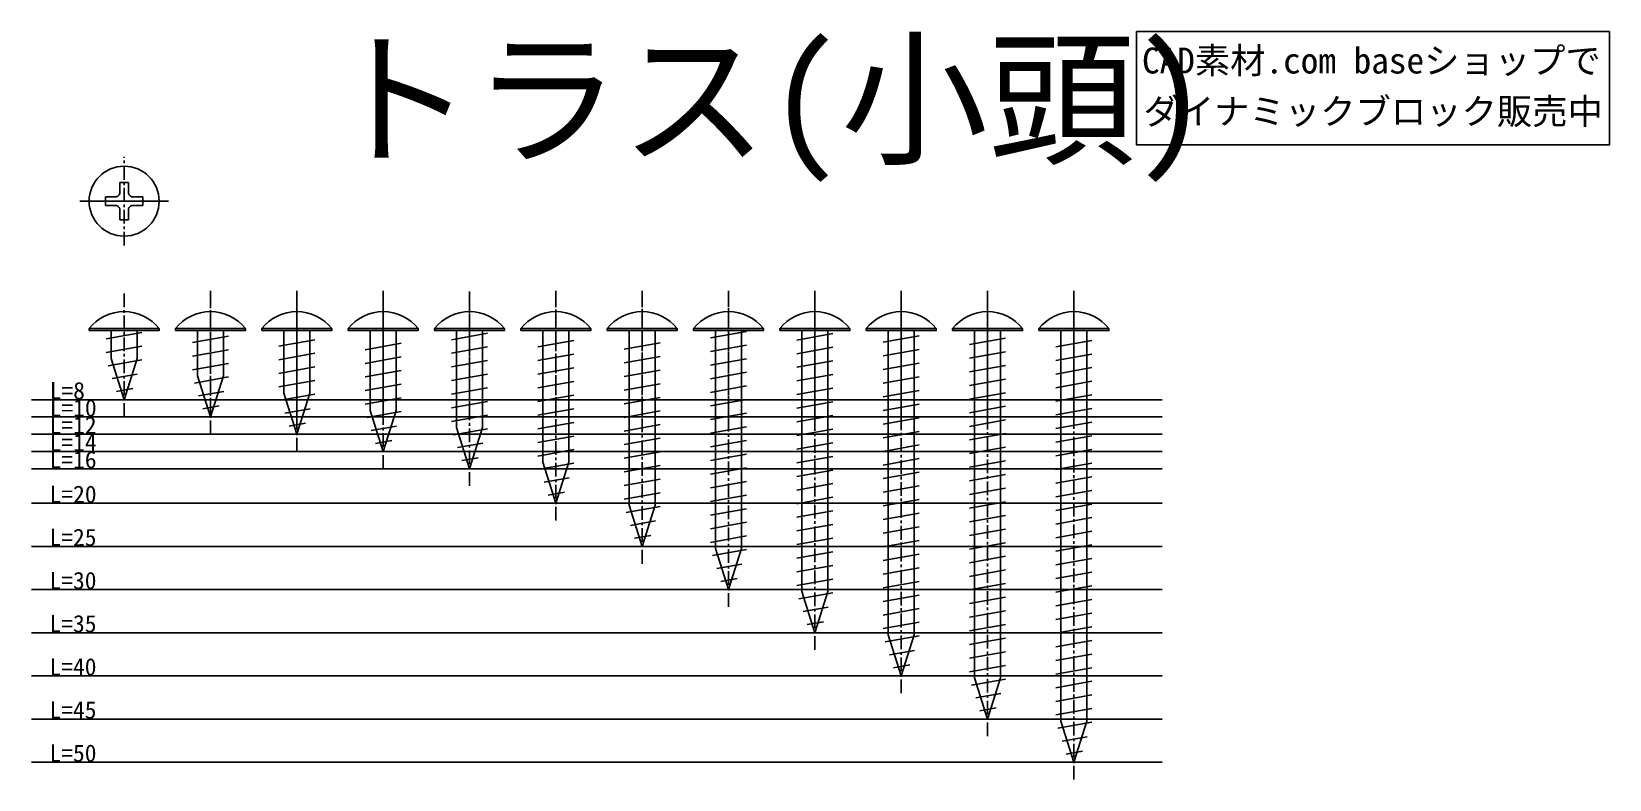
# Model space of a CAD drawing. Header units: millimetres. Extents: x 233 to 3318, y 47 to 2014.
# Drawn here: x 1585.2 to 1767.9, y 1472 to 1558.7 of the extents above; entities that cross this region are included whole.
import ezdxf
from ezdxf.enums import TextEntityAlignment as Align

# ---------------------------------------------------------------- set-up
doc = ezdxf.new("R2010")
doc.units = ezdxf.units.MM
doc.linetypes.add('csc_CENTER', pattern=[50.8, 31.75, -6.35, 6.35, -6.35])
doc.layers.get('Defpoints').update_dxf_attribs({"color": 251})
doc.styles.add('ＭＳ ゴシック', font='MS Gothic.ttf')

msp = doc.modelspace()

# ---------------------------------------------------------------- texts
at = {"style": 'ＭＳ ゴシック'}
for s, p in [('CAD素材.com baseショップで', (1740.36, 1555.36)), ('ダイナミックブロック販売中', (1740.57, 1549.5))]:
    msp.add_text(s, height=3, dxfattribs=at).set_placement(p, align=Align.MIDDLE)
for s, p in [('L=8', (1587.29, 1516.06)), ('L=10', (1587.29, 1514.06)), ('L=12', (1587.28, 1512.06)), ('L=14', (1587.28, 1510.06)), ('L=16', (1587.28, 1508.06)), ('L=20', (1587.28, 1504.06)), ('L=25', (1587.27, 1499.06)), ('L=30', (1587.27, 1494.06)), ('L=35', (1587.27, 1489.06)), ('L=40', (1587.27, 1484.06)), ('L=45', (1587.27, 1479.06)), ('L=50', (1587.27, 1474.06))]:
    msp.add_text(s, height=2, dxfattribs=at).set_placement(p)
at = {"lineweight": 13, "insert": (1619.27, 1557.07), "char_height": 12.5, "attachment_point": 1, "style": 'ＭＳ ゴシック'}
msp.add_mtext('トラス(小頭)', dxfattribs=at)

# ---------------------------------------------------------------- linework, layer by layer
at = {"color": 0, "linetype": 'csc_CENTER', "lineweight": -2, "ltscale": 0.05}
for p, q in [((1595.91, 1533.87), (1595.91, 1544.15)), ((1595.91, 1514.01), (1595.91, 1528.61)), ((1605.91, 1514.01), (1605.91, 1528.61)), ((1605.91, 1512.01), (1605.91, 1528.61)), ((1615.91, 1514.01), (1615.91, 1528.61)), ((1615.91, 1510.01), (1615.91, 1528.61)), ((1625.91, 1514.01), (1625.91, 1528.61)), ((1625.91, 1508.01), (1625.91, 1528.61)), ((1635.91, 1514.01), (1635.91, 1528.61)), ((1635.91, 1506.01), (1635.91, 1528.61)), ((1645.91, 1514.01), (1645.91, 1528.61)), ((1645.91, 1502.01), (1645.91, 1528.61)), ((1655.91, 1514.01), (1655.91, 1528.61)), ((1655.91, 1497.01), (1655.91, 1528.61)), ((1665.91, 1514.01), (1665.91, 1528.61)), ((1665.91, 1492.01), (1665.91, 1528.61)), ((1675.91, 1514.01), (1675.91, 1528.61)), ((1675.91, 1487.01), (1675.91, 1528.61)), ((1685.91, 1514.01), (1685.91, 1528.61)), ((1685.91, 1482.01), (1685.91, 1528.61)), ((1695.91, 1514.01), (1695.91, 1528.61)), ((1695.91, 1477.01), (1695.91, 1528.61)), ((1705.91, 1514.01), (1705.91, 1528.61)), ((1705.91, 1472.01), (1705.91, 1528.61))]:
    msp.add_line(p, q, dxfattribs=at)
for p, q in [((1593.83, 1523.06), (1597.98, 1523.8)), ((1603.83, 1522.64), (1607.98, 1523.38)), ((1613.83, 1522.22), (1617.98, 1522.96)), ((1623.83, 1521.8), (1627.98, 1522.54)), ((1633.83, 1522.96), (1637.98, 1523.7)), ((1643.83, 1522.12), (1647.98, 1522.86)), ((1653.83, 1521.86), (1657.98, 1522.6)), ((1663.83, 1523.18), (1667.98, 1523.92)), ((1663.83, 1521.6), (1667.98, 1522.34)), ((1673.83, 1522.92), (1677.98, 1523.66)), ((1683.83, 1522.66), (1687.98, 1523.4)), ((1693.83, 1522.4), (1697.98, 1523.14)), ((1703.83, 1522.14), (1707.98, 1522.88)), ((1593.83, 1521.48), (1597.98, 1522.22)), ((1594.06, 1519.94), (1597.98, 1520.64)), ((1603.83, 1521.06), (1607.98, 1521.8)), ((1613.83, 1520.64), (1617.98, 1521.38)), ((1623.83, 1520.22), (1627.98, 1520.96)), ((1633.83, 1521.38), (1637.98, 1522.12)), ((1633.83, 1519.8), (1637.98, 1520.54)), ((1643.83, 1520.54), (1647.98, 1521.28)), ((1653.83, 1520.28), (1657.98, 1521.02)), ((1663.83, 1520.02), (1667.98, 1520.76)), ((1673.83, 1521.34), (1677.98, 1522.08)), ((1673.83, 1519.76), (1677.98, 1520.5)), ((1683.83, 1521.08), (1687.98, 1521.82)), ((1693.83, 1520.82), (1697.98, 1521.56)), ((1703.83, 1520.56), (1707.98, 1521.3)), ((1594.54, 1518.45), (1597.44, 1518.96)), ((1603.83, 1519.48), (1607.98, 1520.22)), ((1604.06, 1517.94), (1607.98, 1518.64)), ((1613.83, 1519.06), (1617.98, 1519.8)), ((1623.83, 1518.64), (1627.98, 1519.38)), ((1633.83, 1518.22), (1637.98, 1518.96)), ((1643.83, 1518.96), (1647.98, 1519.7)), ((1653.83, 1518.7), (1657.98, 1519.44)), ((1663.83, 1518.44), (1667.98, 1519.18)), ((1673.83, 1518.18), (1677.98, 1518.92)), ((1683.83, 1519.5), (1687.98, 1520.24)), ((1683.83, 1517.92), (1687.98, 1518.66)), ((1693.83, 1519.24), (1697.98, 1519.98)), ((1703.83, 1518.98), (1707.98, 1519.72)), ((1595.01, 1516.95), (1596.91, 1517.29)), ((1604.54, 1516.45), (1607.44, 1516.96)), ((1613.83, 1517.48), (1617.98, 1518.22)), ((1623.83, 1517.06), (1627.98, 1517.8)), ((1633.83, 1516.64), (1637.98, 1517.38)), ((1643.83, 1517.38), (1647.98, 1518.12)), ((1653.83, 1517.12), (1657.98, 1517.86)), ((1663.83, 1516.86), (1667.98, 1517.6)), ((1673.83, 1516.6), (1677.98, 1517.34)), ((1683.83, 1516.34), (1687.98, 1517.08)), ((1693.83, 1517.66), (1697.98, 1518.4)), ((1693.83, 1516.08), (1697.98, 1516.82)), ((1703.83, 1517.4), (1707.98, 1518.14)), ((1605.01, 1514.95), (1606.91, 1515.29)), ((1614.06, 1515.94), (1617.98, 1516.64)), ((1614.54, 1514.45), (1617.44, 1514.96)), ((1623.83, 1515.48), (1627.98, 1516.22)), ((1633.83, 1515.06), (1637.98, 1515.8)), ((1643.83, 1515.8), (1647.98, 1516.54)), ((1643.83, 1514.22), (1647.98, 1514.96)), ((1653.83, 1515.54), (1657.98, 1516.28)), ((1663.83, 1515.28), (1667.98, 1516.02)), ((1673.83, 1515.02), (1677.98, 1515.76)), ((1683.83, 1514.76), (1687.98, 1515.5)), ((1693.83, 1514.5), (1697.98, 1515.24)), ((1703.83, 1515.82), (1707.98, 1516.56)), ((1703.83, 1514.24), (1707.98, 1514.98)), ((1615.01, 1512.95), (1616.91, 1513.29)), ((1624.06, 1513.94), (1627.98, 1514.64)), ((1633.83, 1513.48), (1637.98, 1514.22)), ((1643.83, 1512.64), (1647.98, 1513.38)), ((1653.83, 1513.96), (1657.98, 1514.7)), ((1653.83, 1512.38), (1657.98, 1513.12)), ((1663.83, 1513.7), (1667.98, 1514.44)), ((1673.83, 1513.44), (1677.98, 1514.18)), ((1683.83, 1513.18), (1687.98, 1513.92)), ((1693.83, 1512.92), (1697.98, 1513.66)), ((1703.83, 1512.66), (1707.98, 1513.4)), ((1624.54, 1512.45), (1627.44, 1512.96)), ((1625.01, 1510.95), (1626.91, 1511.29)), ((1634.06, 1511.94), (1637.98, 1512.64)), ((1643.83, 1511.06), (1647.98, 1511.8)), ((1653.83, 1510.8), (1657.98, 1511.54)), ((1663.83, 1512.12), (1667.98, 1512.86)), ((1673.83, 1511.86), (1677.98, 1512.6)), ((1683.83, 1511.6), (1687.98, 1512.34)), ((1693.83, 1511.34), (1697.98, 1512.08)), ((1703.83, 1511.08), (1707.98, 1511.82)), ((1634.54, 1510.45), (1637.44, 1510.96)), ((1643.83, 1509.48), (1647.98, 1510.22)), ((1653.83, 1509.22), (1657.98, 1509.96)), ((1663.83, 1510.54), (1667.98, 1511.28)), ((1663.83, 1508.96), (1667.98, 1509.7)), ((1673.83, 1510.28), (1677.98, 1511.02)), ((1683.83, 1510.02), (1687.98, 1510.76)), ((1693.83, 1509.76), (1697.98, 1510.5)), ((1703.83, 1509.5), (1707.98, 1510.24)), ((1635.01, 1508.95), (1636.91, 1509.29)), ((1644.06, 1507.94), (1647.98, 1508.64)), ((1653.83, 1507.64), (1657.98, 1508.38)), ((1663.83, 1507.38), (1667.98, 1508.12)), ((1673.83, 1508.7), (1677.98, 1509.44)), ((1673.83, 1507.12), (1677.98, 1507.86)), ((1683.83, 1508.44), (1687.98, 1509.18)), ((1693.83, 1508.18), (1697.98, 1508.92)), ((1703.83, 1507.92), (1707.98, 1508.66)), ((1644.54, 1506.45), (1647.44, 1506.96)), ((1653.83, 1506.06), (1657.98, 1506.8)), ((1663.83, 1505.8), (1667.98, 1506.54)), ((1673.83, 1505.54), (1677.98, 1506.28)), ((1683.83, 1506.86), (1687.98, 1507.6)), ((1683.83, 1505.28), (1687.98, 1506.02)), ((1693.83, 1506.6), (1697.98, 1507.34)), ((1703.83, 1506.34), (1707.98, 1507.08)), ((1645.01, 1504.95), (1646.91, 1505.29)), ((1653.83, 1504.48), (1657.98, 1505.22)), ((1663.83, 1504.22), (1667.98, 1504.96)), ((1673.83, 1503.96), (1677.98, 1504.7)), ((1683.83, 1503.7), (1687.98, 1504.44)), ((1693.83, 1505.02), (1697.98, 1505.76)), ((1693.83, 1503.44), (1697.98, 1504.18)), ((1703.83, 1504.76), (1707.98, 1505.5)), ((1654.06, 1502.94), (1657.98, 1503.64)), ((1663.83, 1502.64), (1667.98, 1503.38)), ((1673.83, 1502.38), (1677.98, 1503.12)), ((1683.83, 1502.12), (1687.98, 1502.86)), ((1693.83, 1501.86), (1697.98, 1502.6)), ((1703.83, 1503.18), (1707.98, 1503.92)), ((1703.83, 1501.6), (1707.98, 1502.34)), ((1654.54, 1501.45), (1657.44, 1501.96)), ((1663.83, 1501.06), (1667.98, 1501.8)), ((1673.83, 1500.8), (1677.98, 1501.54)), ((1683.83, 1500.54), (1687.98, 1501.28)), ((1693.83, 1500.28), (1697.98, 1501.02)), ((1703.83, 1500.02), (1707.98, 1500.76)), ((1655.01, 1499.95), (1656.91, 1500.29)), ((1663.83, 1499.48), (1667.98, 1500.22)), ((1664.06, 1497.94), (1667.98, 1498.64)), ((1673.83, 1499.22), (1677.98, 1499.96)), ((1683.83, 1498.96), (1687.98, 1499.7)), ((1693.83, 1498.7), (1697.98, 1499.44)), ((1703.83, 1498.44), (1707.98, 1499.18)), ((1664.54, 1496.45), (1667.44, 1496.96)), ((1673.83, 1497.64), (1677.98, 1498.38)), ((1673.83, 1496.06), (1677.98, 1496.8)), ((1683.83, 1497.38), (1687.98, 1498.12)), ((1693.83, 1497.12), (1697.98, 1497.86)), ((1703.83, 1496.86), (1707.98, 1497.6)), ((1665.01, 1494.95), (1666.91, 1495.29)), ((1673.83, 1494.48), (1677.98, 1495.22)), ((1683.83, 1495.8), (1687.98, 1496.54)), ((1683.83, 1494.22), (1687.98, 1494.96)), ((1693.83, 1495.54), (1697.98, 1496.28)), ((1703.83, 1495.28), (1707.98, 1496.02)), ((1674.06, 1492.94), (1677.98, 1493.64)), ((1683.83, 1492.64), (1687.98, 1493.38)), ((1693.83, 1493.96), (1697.98, 1494.7)), ((1693.83, 1492.38), (1697.98, 1493.12)), ((1703.83, 1493.7), (1707.98, 1494.44)), ((1674.54, 1491.45), (1677.44, 1491.96)), ((1683.83, 1491.06), (1687.98, 1491.8)), ((1693.83, 1490.8), (1697.98, 1491.54)), ((1703.83, 1492.12), (1707.98, 1492.86)), ((1703.83, 1490.54), (1707.98, 1491.28)), ((1675.01, 1489.95), (1676.91, 1490.29)), ((1683.83, 1489.48), (1687.98, 1490.22)), ((1693.83, 1489.22), (1697.98, 1489.96)), ((1703.83, 1488.96), (1707.98, 1489.7)), ((1684.06, 1487.94), (1687.98, 1488.64)), ((1693.83, 1487.64), (1697.98, 1488.38)), ((1703.83, 1487.38), (1707.98, 1488.12)), ((1684.54, 1486.45), (1687.44, 1486.96)), ((1693.83, 1486.06), (1697.98, 1486.8)), ((1703.83, 1485.8), (1707.98, 1486.54)), ((1685.01, 1484.95), (1686.91, 1485.29)), ((1693.83, 1484.48), (1697.98, 1485.22)), ((1703.83, 1484.22), (1707.98, 1484.96)), ((1694.06, 1482.94), (1697.98, 1483.64)), ((1703.83, 1482.64), (1707.98, 1483.38)), ((1694.54, 1481.45), (1697.44, 1481.96)), ((1695.01, 1479.95), (1696.91, 1480.29)), ((1703.83, 1481.06), (1707.98, 1481.8)), ((1703.83, 1479.48), (1707.98, 1480.22)), ((1704.06, 1477.94), (1707.98, 1478.64)), ((1704.54, 1476.45), (1707.44, 1476.96)), ((1705.01, 1474.95), (1706.91, 1475.29))]:
    msp.add_line(p, q)
for points in [[(1713.17, 1558.66), (1767.93, 1558.66), (1767.93, 1545.52), (1713.17, 1545.52)], [(1591.86, 1524.01), (1591.86, 1524.24), (1599.96, 1524.24), (1599.96, 1524.01)], [(1601.86, 1524.01), (1601.86, 1524.24), (1609.96, 1524.24), (1609.96, 1524.01)], [(1611.86, 1524.01), (1611.86, 1524.24), (1619.96, 1524.24), (1619.96, 1524.01)], [(1621.86, 1524.01), (1621.86, 1524.24), (1629.96, 1524.24), (1629.96, 1524.01)], [(1631.86, 1524.01), (1631.86, 1524.24), (1639.96, 1524.24), (1639.96, 1524.01)], [(1641.86, 1524.01), (1641.86, 1524.24), (1649.96, 1524.24), (1649.96, 1524.01)], [(1651.86, 1524.01), (1651.86, 1524.24), (1659.96, 1524.24), (1659.96, 1524.01)], [(1661.86, 1524.01), (1661.86, 1524.24), (1669.96, 1524.24), (1669.96, 1524.01)], [(1671.86, 1524.01), (1671.86, 1524.24), (1679.96, 1524.24), (1679.96, 1524.01)], [(1681.86, 1524.01), (1681.86, 1524.24), (1689.96, 1524.24), (1689.96, 1524.01)], [(1691.86, 1524.01), (1691.86, 1524.24), (1699.96, 1524.24), (1699.96, 1524.01)], [(1701.86, 1524.01), (1701.86, 1524.24), (1709.96, 1524.24), (1709.96, 1524.01)]]:
    msp.add_lwpolyline(points, close=True)
msp.add_lwpolyline([(1595.41, 1536.86), (1595.41, 1538.01, 0.414214), (1594.91, 1538.51), (1593.76, 1538.51), (1593.76, 1539.51), (1594.91, 1539.51, 0.414214), (1595.41, 1540.01), (1595.41, 1541.16), (1596.41, 1541.16), (1596.41, 1540.01, 0.414214), (1596.91, 1539.51), (1598.06, 1539.51), (1598.06, 1538.51), (1596.91, 1538.51, 0.414214), (1596.41, 1538.01), (1596.41, 1536.86)], format="xyb", close=True)
at = {"color": 0, "linetype": 'csc_CENTER', "ltscale": 0.05}
msp.add_lwpolyline([(1590.77, 1539.01), (1601.05, 1539.01)], close=True, dxfattribs=at)
for points in [[(1594.41, 1524.01), (1594.41, 1520.77), (1595.91, 1516.01), (1597.41, 1520.77), (1597.41, 1524.01)], [(1604.41, 1524.01), (1604.41, 1518.77), (1605.91, 1514.01), (1607.41, 1518.77), (1607.41, 1524.01)], [(1614.41, 1524.01), (1614.41, 1516.77), (1615.91, 1512.01), (1617.41, 1516.77), (1617.41, 1524.01)], [(1624.41, 1524.01), (1624.41, 1514.77), (1625.91, 1510.01), (1627.41, 1514.77), (1627.41, 1524.01)], [(1634.41, 1524.01), (1634.41, 1512.77), (1635.91, 1508.01), (1637.41, 1512.77), (1637.41, 1524.01)], [(1644.41, 1524.01), (1644.41, 1508.77), (1645.91, 1504.01), (1647.41, 1508.77), (1647.41, 1524.01)], [(1654.41, 1524.01), (1654.41, 1503.77), (1655.91, 1499.01), (1657.41, 1503.77), (1657.41, 1524.01)], [(1664.41, 1524.01), (1664.41, 1498.77), (1665.91, 1494.01), (1667.41, 1498.77), (1667.41, 1524.01)], [(1674.41, 1524.01), (1674.41, 1493.77), (1675.91, 1489.01), (1677.41, 1493.77), (1677.41, 1524.01)], [(1684.41, 1524.01), (1684.41, 1488.77), (1685.91, 1484.01), (1687.41, 1488.77), (1687.41, 1524.01)], [(1694.41, 1524.01), (1694.41, 1483.77), (1695.91, 1479.01), (1697.41, 1483.77), (1697.41, 1524.01)], [(1704.41, 1524.01), (1704.41, 1478.77), (1705.91, 1474.01), (1707.41, 1478.77), (1707.41, 1524.01)]]:
    msp.add_lwpolyline(points)
msp.add_circle((1595.91, 1539.01), 4.05)
for centre in [(1595.91, 1521.06), (1605.91, 1521.06), (1615.91, 1521.06), (1625.91, 1521.06), (1635.91, 1521.06), (1645.91, 1521.06), (1655.91, 1521.06), (1665.91, 1521.06), (1675.91, 1521.06), (1685.91, 1521.06), (1695.91, 1521.06), (1705.91, 1521.06)]:
    msp.add_arc(centre, 5.15, 38.1127, 141.8873)
at = {"layer": 'Defpoints'}
for points in [[(1585.19, 1516.01), (1716.13, 1516.01)], [(1585.19, 1514.01), (1716.13, 1514.01)], [(1585.19, 1512.01), (1716.13, 1512.01)], [(1585.19, 1510.01), (1716.13, 1510.01)], [(1585.19, 1508.01), (1716.13, 1508.01)], [(1585.19, 1504.01), (1716.13, 1504.01)], [(1585.19, 1499.01), (1716.13, 1499.01)], [(1585.19, 1494.01), (1716.13, 1494.01)], [(1585.19, 1489.01), (1716.13, 1489.01)], [(1585.19, 1484.01), (1716.13, 1484.01)], [(1585.19, 1479.01), (1716.13, 1479.01)], [(1585.19, 1474.01), (1716.13, 1474.01)]]:
    msp.add_lwpolyline(points, dxfattribs=at)

msp.set_redraw_order([(e.dxf.handle, doc.entitydb.next_handle()) for e in msp.query("TEXT MTEXT ATTDEF DIMENSION ARC_DIMENSION")])  # texts and dimensions are drawn at this point

doc.saveas('drawing.dxf')
